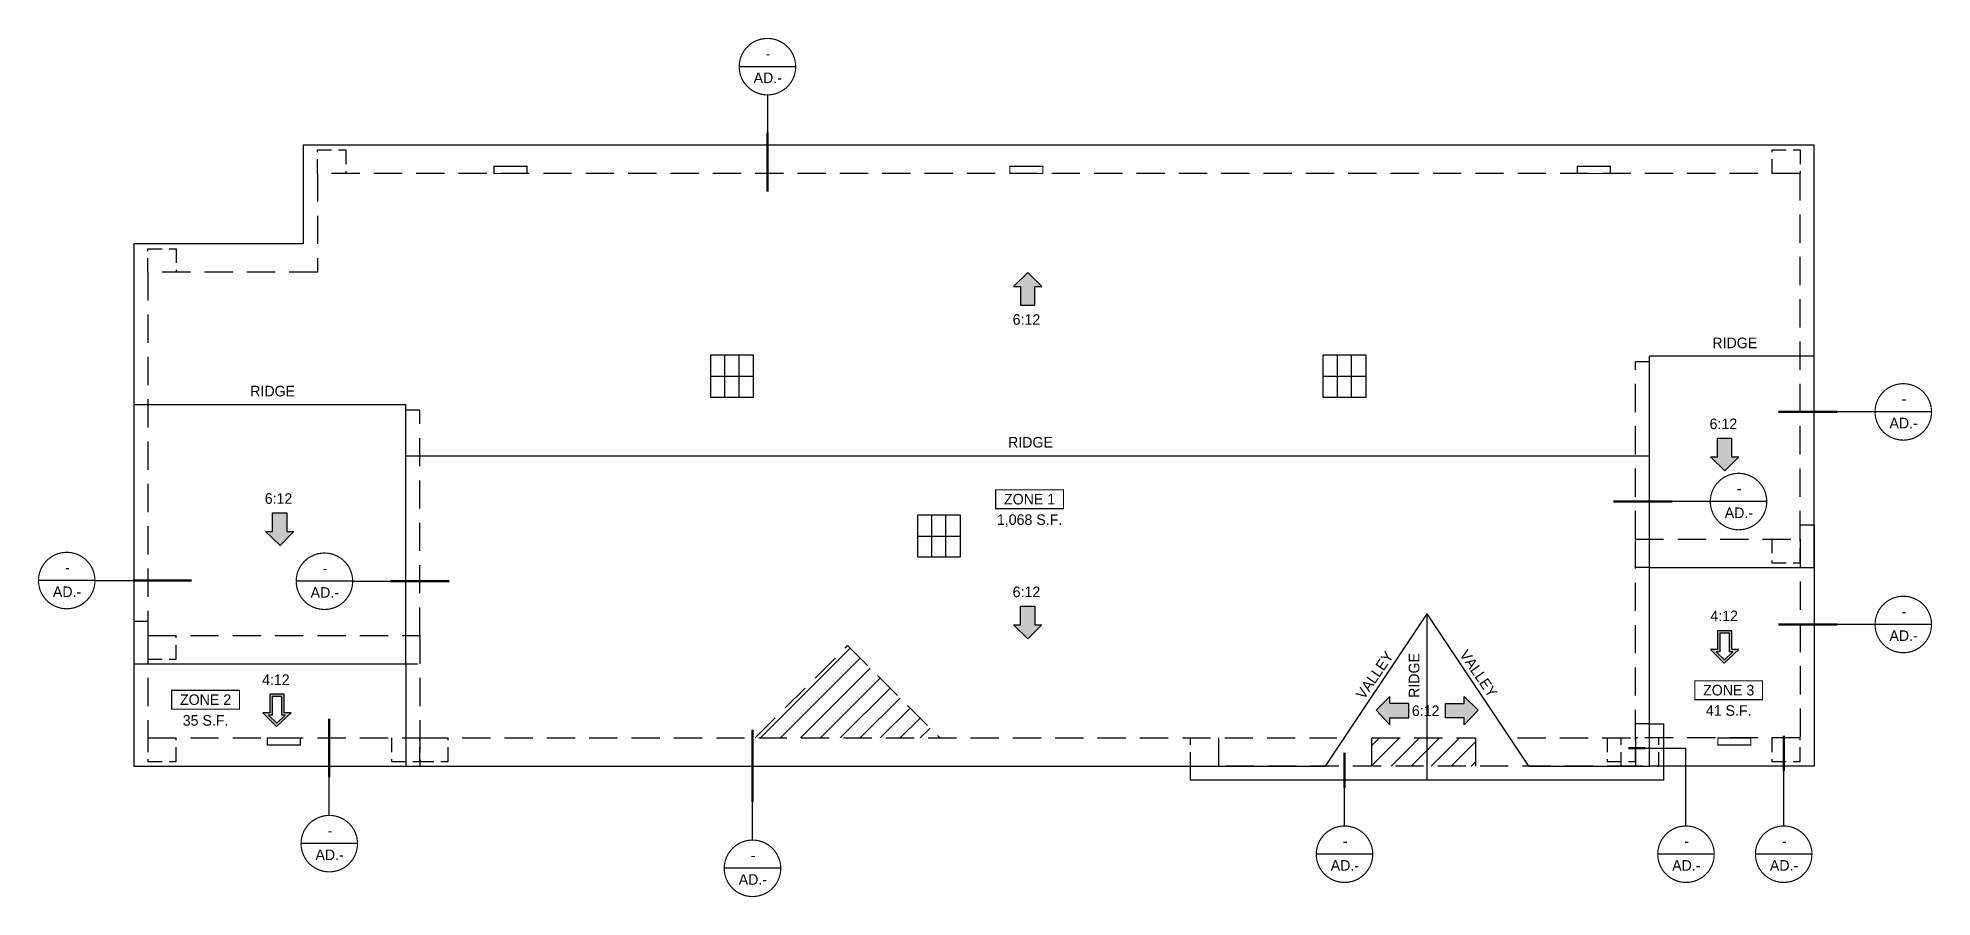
# Model space of a CAD drawing. Extents: x -4845 to 1196, y -1775 to 574.
# Drawn here: x -1377 to -572, y 209 to 574 of the extents above; entities that cross this region are included whole.
import ezdxf

# ---------------------------------------------------------------- set-up
doc = ezdxf.new("R2010")
doc.units = 0
doc.header["$LTSCALE"] = 48
doc.header["$MEASUREMENT"] = 0
doc.linetypes.add('HIDDEN', pattern=[0.375, 0.25, -0.125])
doc.linetypes.add('HIDDEN2', pattern=[0.1875, 0.125, -0.0625])
for name, color, linetype in [('A-HATCH', 40, 'CONTINUOUS'), ('A-RF CORBELS', 7, 'HIDDEN2'), ('A-RF-BLDG', 42, 'HIDDEN'), ('A-RF-ROOF', 242, 'CONTINUOUS'), ('A-SYM', 2, 'CONTINUOUS'), ('A-SYM-TEXT', 3, 'CONTINUOUS'), ('A-SYMTEXT', 2, 'CONTINUOUS'), ('A-TEXT', 3, 'CONTINUOUS')]:
    doc.layers.add(name, color=color, linetype=linetype)
doc.styles.get("Standard").update_dxf_attribs({"font": 'ERASMD.TTF', "height": 4.5})

msp = doc.modelspace()

# ---------------------------------------------------------------- texts
at = {"layer": 'A-SYM-TEXT', "char_height": 4.5, "attachment_point": 5}
for s, insert, width in [('-', (-1067.07001, 567.76081), 10.8292457), ('AD.-', (-1067.20379, 557.47122), 10.8292457), ('-', (-584.46123, 420.98264), 10.8292457), ('AD.-', (-584.59501, 410.69305), 10.8292457), ('ZONE 1', (-955.95612, 378.3215), 28.7998652), ('-', (-654.46123, 382.86202), 10.8292457), ('1,068 S.F.', (-955.95612, 369.22792), 28.7998652), ('AD.-', (-654.59501, 372.57243), 10.8292457), ('-', (-1364.79628, 349.27843), 10.8292457), ('-', (-1255.29628, 348.97854), 10.8292457), ('AD.-', (-1364.93006, 338.98884), 10.8292457), ('AD.-', (-1255.43006, 338.68895), 10.8292457), ('-', (-584.46123, 330.60357), 10.8292457), ('AD.-', (-584.59501, 320.31398), 10.8292457), ('ZONE 3', (-658.93147, 297.10819), 28.7998652), ('ZONE 2', (-1306.07989, 293.08772), 28.7998652), ('41 S.F.', (-658.93147, 288.46524), 28.7998652), ('35 S.F.', (-1306.07989, 284.24328), 28.7998652), ('-', (-1253.23674, 237.42821), 10.8292457), ('AD.-', (-1253.37052, 227.13862), 10.8292457), ('-', (-1073.41915, 226.92821), 10.8292457), ('-', (-821.88239, 232.92821), 10.8292457), ('-', (-676.78376, 232.92821), 10.8292457), ('-', (-635.26861, 232.92821), 10.8292457), ('AD.-', (-1073.55293, 216.63862), 10.8292457), ('AD.-', (-822.01618, 222.63862), 10.8292457), ('AD.-', (-676.91754, 222.63862), 10.8292457), ('AD.-', (-635.40239, 222.63862), 10.8292457)]:
    msp.add_mtext(s, dxfattribs=dict(at, insert=insert, width=width))
at = {"layer": 'A-TEXT'}
for s, p in [('6:12', (-963.15281, 452.48584)), ('RIDGE', (-665.86681, 442.54715)), ('RIDGE', (-1287.11681, 422.04715)), ('6:12', (-667.03499, 408.12224)), ('RIDGE', (-965.11681, 400.29715)), ('6:12', (-1280.92875, 376.37019)), ('6:12', (-963.15281, 336.6931)), ('4:12', (-666.70313, 326.48201)), ('4:12', (-1282.0674, 299.33993)), ('6:12', (-793.52101, 286.14014))]:
    msp.add_text(s, height=4.5, dxfattribs=at).set_placement(p)
for s, rotation, p in [('VALLEY', 55.60565344, (-813.92004, 292.87138)), ('VALLEY', 304.39434656, (-773.52284, 312.34901)), ('RIDGE', 90, (-790.35742, 293.84934))]:
    msp.add_text(s, height=4.5, rotation=rotation, dxfattribs=at).set_placement(p)

# ---------------------------------------------------------------- blocks, each defined once
blk = doc.blocks.new('ROOF ARROW 1')
at = {"layer": 'A-SYM-TEXT'}
h = blk.add_hatch(color=7, dxfattribs=at)
h.paths.add_polyline_path([(-8, 3), (-8, 6), (-13.84, 0.16), (-8, -6), (-8, -3), (0, -3), (0, 3)])
h.paths.add_polyline_path([(-1, 2), (-1, -2), (-9, -2), (-9, -3.49), (-12.45, 0.14), (-9, 3.59), (-9, 2)], flags=16)
at = {"layer": 'A-SYM-TEXT', "color": 7}
blk.add_lwpolyline([(-13.84, 0.16), (-8, -6), (-8, -3), (0, -3), (0, 3), (-8, 3), (-8, 6), (-13.84, 0.16)], dxfattribs=at)
blk.add_lwpolyline([(-12.45, 0.14), (-9, -3.49), (-9, -2), (-1, -2), (-1, 2), (-9, 2), (-9, 3.59)], close=True, dxfattribs=at)

# ---------------------------------------------------------------- hatches: boundary and pattern name
at = {"layer": 'A-HATCH'}
h = msp.add_hatch(dxfattribs=at)
h.set_pattern_fill('ANSI31,_O', color=256, scale=48)
h.set_pattern_definition([(45, (-9e-13, 1152), (-4.24264, 4.24264), [])])
h.paths.add_polyline_path([(-1033.29719, 316.08211), (-1072.53983, 276.83947), (-994.05455, 276.83947)])
h = msp.add_hatch(dxfattribs=at)
h.set_pattern_fill('ANSI31,_O', color=256, scale=48)
h.set_pattern_definition([(45, (0, 1152), (-4.24264, 4.24264), [])])
h.paths.add_polyline_path([(-787.05455, 264.83947), (-787.05455, 276.83947), (-810.55455, 276.83947), (-810.55455, 264.83947)])
h.paths.add_polyline_path([(-766.55455, 264.83947), (-766.55455, 276.83947), (-787.05455, 276.83947), (-787.05455, 264.83947)])
at = {"layer": 'A-SYM-TEXT'}
for points in [[(-956.64907, 474.65957), (-962.80455, 468.81505), (-959.80455, 468.81505), (-959.80455, 460.81505), (-956.80455, 460.81505), (-953.80455, 460.81505), (-953.80455, 468.81505), (-950.80455, 468.81505)], [(-660.53124, 390.4485), (-666.68673, 396.29302), (-663.68673, 396.29302), (-663.68673, 404.29302), (-660.68673, 404.29302), (-657.68673, 404.29302), (-657.68673, 396.29302), (-654.68673, 396.29302)], [(-1274.425, 358.69645), (-1280.58049, 364.54097), (-1277.58049, 364.54097), (-1277.58049, 372.54097), (-1274.58049, 372.54097), (-1271.58049, 372.54097), (-1271.58049, 364.54097), (-1268.58049, 364.54097)], [(-956.64907, 319.01936), (-962.80455, 324.86388), (-959.80455, 324.86388), (-959.80455, 332.86388), (-956.80455, 332.86388), (-953.80455, 332.86388), (-953.80455, 324.86388), (-950.80455, 324.86388)], [(-808.67663, 288.58053), (-802.83211, 282.42505), (-802.83211, 285.42505), (-794.83211, 285.42505), (-794.83211, 288.42505), (-794.83211, 291.42505), (-802.83211, 291.42505), (-802.83211, 294.42505)], [(-765.43247, 288.58053), (-771.27699, 282.42505), (-771.27699, 285.42505), (-779.27699, 285.42505), (-779.27699, 288.42505), (-779.27699, 291.42505), (-771.27699, 291.42505), (-771.27699, 294.42505)]]:
    msp.add_hatch(color=7, dxfattribs=at).paths.add_polyline_path(points)

# ---------------------------------------------------------------- linework, layer by layer
at = {"layer": 'A-RF CORBELS'}
for points in [[(-1258.55455, 516.83947), (-1258.55455, 526.83947), (-1246.55455, 526.83947), (-1246.55455, 516.83947)], [(-640.50168, 516.83947), (-640.50168, 526.83947), (-628.50168, 526.83947), (-628.50168, 516.83947)], [(-1330.55455, 474.83947), (-1330.55455, 484.83947), (-1318.55455, 484.83947), (-1318.55455, 474.83947)], [(-640.55455, 361.33947), (-640.55455, 351.33947), (-628.55455, 351.33947), (-628.55455, 361.33947)], [(-1330.55455, 320.33947), (-1330.55455, 310.33947), (-1318.55455, 310.33947), (-1318.55455, 320.33947)], [(-1330.55455, 276.83947), (-1330.55455, 266.83947), (-1318.55455, 266.83947), (-1318.55455, 276.83947)], [(-1227.05455, 276.83947), (-1227.05455, 266.83947), (-1215.05455, 266.83947), (-1215.05455, 276.83947)], [(-1215.05455, 276.83947), (-1215.05455, 266.83947), (-1203.05455, 266.83947), (-1203.05455, 276.83947)], [(-710.55455, 276.83947), (-710.55455, 266.83947), (-698.55455, 266.83947), (-698.55455, 276.83947)], [(-698.55455, 264.83947), (-688.55455, 264.83947), (-688.55455, 276.83947), (-698.55455, 276.83947)], [(-640.55455, 276.83947), (-640.55455, 266.83947), (-628.55455, 266.83947), (-628.55455, 276.83947)]]:
    msp.add_lwpolyline(points, dxfattribs=at)
at = {"layer": 'A-RF-BLDG'}
for p, q in [((-698.55455, 361.33947), (-698.55455, 436.93822)), ((-698.55455, 436.93822), (-692.55455, 436.93822)), ((-1215.05455, 416.17654), (-1221.05455, 416.17654)), ((-1215.05455, 320.33947), (-1215.05455, 416.17654))]:
    msp.add_line(p, q, dxfattribs=at)
for points in [[(-628.55455, 516.83947), (-1258.55455, 516.83947), (-1258.55455, 474.83947), (-1330.55455, 474.83947), (-1330.55455, 320.33947), (-1215.05455, 320.33947), (-1215.05455, 276.83947), (-825.36016, 276.83947)], [(-748.66608, 276.83947), (-698.55455, 276.83947), (-698.55455, 361.33947), (-628.55455, 361.33947), (-628.55455, 516.83947)], [(-628.55455, 361.33947), (-628.55455, 276.83947), (-698.55455, 276.83947)], [(-1330.55455, 320.33947), (-1330.55455, 276.83947), (-1215.05455, 276.83947)], [(-1072.53983, 276.83947), (-1033.29719, 316.08211), (-994.05455, 276.83947)], [(-698.55455, 276.83947), (-698.55455, 264.83947), (-875.55455, 264.83947), (-875.55455, 276.83947)], [(-810.55455, 264.83947), (-810.55455, 276.83947), (-766.55455, 276.83947), (-766.55455, 264.83947)]]:
    msp.add_lwpolyline(points, dxfattribs=at)
at = {"layer": 'A-RF-ROOF'}
for p, q in [((-622.55455, 439.08947), (-692.55455, 439.08947)), ((-692.55455, 264.83947), (-692.55455, 439.08947)), ((-1336.55455, 418.58947), (-1221.05455, 418.58947)), ((-1221.05455, 308.33947), (-1221.05455, 418.58947)), ((-1221.05455, 396.83947), (-692.55455, 396.83947)), ((-622.55455, 367.33947), (-628.55455, 367.33947)), ((-830.25837, 264.83947), (-787.05455, 329.65197)), ((-787.05455, 258.83947), (-787.05455, 329.65197)), ((-743.85073, 264.83947), (-787.05455, 329.65197)), ((-692.55455, 282.83947), (-698.55455, 282.83947))]:
    msp.add_line(p, q, dxfattribs=at)
at = {"layer": 'A-RF-ROOF', "linetype": 'HIDDEN2'}
for p, q in [((-692.55455, 349.33947), (-698.55455, 349.33947)), ((-1221.05455, 308.33947), (-1216.05455, 308.33947)), ((-1215.05455, 276.83947), (-1215.05455, 264.83947)), ((-887.55455, 264.83947), (-887.55455, 276.83947)), ((-704.55455, 264.83947), (-704.55455, 276.83947)), ((-686.55455, 264.83947), (-704.55455, 264.83947))]:
    msp.add_line(p, q, dxfattribs=at)
at = {"layer": 'A-RF-ROOF', "color": 2}
msp.add_line((-1330.55455, 326.33947), (-1336.55455, 326.33947), dxfattribs=at)
at = {"layer": 'A-RF-ROOF'}
for points in [[(-743.85073, 264.83947), (-692.55455, 264.83947), (-692.55455, 349.33947), (-622.55455, 349.33947), (-622.55455, 528.83947), (-1264.55455, 528.83947), (-1264.55455, 486.83947), (-1336.55455, 486.83947), (-1336.55455, 308.33947), (-1221.05455, 308.33947), (-1221.05455, 264.83947), (-830.25837, 264.83947)], [(-743.85073, 264.83947), (-692.55455, 264.83947), (-692.55455, 349.33947), (-622.55455, 349.33947), (-622.55455, 528.83947), (-1264.55455, 528.83947), (-1264.55455, 486.83947), (-1336.55455, 486.83947), (-1336.55455, 308.33947), (-1221.05455, 308.33947), (-1221.05455, 264.83947), (-830.25837, 264.83947)], [(-622.55455, 367.33947), (-622.55455, 367.33947), (-622.55455, 264.83947), (-686.55455, 264.83947)], [(-1336.55455, 308.33947), (-1336.55455, 264.83947), (-1221.05455, 264.83947)], [(-692.55455, 282.83947), (-686.55455, 282.83947), (-686.55455, 258.83947), (-887.55455, 258.83947), (-887.55455, 264.83947)]]:
    msp.add_lwpolyline(points, dxfattribs=at)
at = {"layer": 'A-SYM', "linetype": 'Continuous'}
for p, q in [((-1085.41135, 421.64394), (-1085.41135, 439.64394)), ((-1079.41135, 421.64394), (-1079.41135, 439.64394)), ((-825.16597, 421.64394), (-825.16597, 439.64394)), ((-819.16597, 421.64394), (-819.16597, 439.64394)), ((-1091.41135, 430.64394), (-1073.41135, 430.64394)), ((-831.16597, 430.64394), (-813.16597, 430.64394)), ((-997.49062, 353.68371), (-997.49062, 371.68371)), ((-991.49062, 353.68371), (-991.49062, 371.68371)), ((-1003.49062, 362.68371), (-985.49062, 362.68371))]:
    msp.add_line(p, q, dxfattribs=at)
at = {"layer": 'A-SYM', "const_width": 0.5}
for points in [[(-1183.5078, 516.83947), (-1183.5078, 519.83947), (-1169.5078, 519.83947), (-1169.5078, 516.83947)], [(-964.33886, 516.83947), (-964.33886, 519.83947), (-950.33886, 519.83947), (-950.33886, 516.83947)], [(-723.21103, 516.83947), (-723.21103, 519.83947), (-709.21103, 519.83947), (-709.21103, 516.83947)], [(-970.35605, 374.3215), (-970.35605, 382.3215), (-941.55619, 382.3215), (-941.55619, 374.3215)], [(-673.33141, 293.10819), (-673.33141, 301.10819), (-644.53154, 301.10819), (-644.53154, 293.10819)], [(-1320.47982, 289.08772), (-1320.47982, 297.08772), (-1291.67996, 297.08772), (-1291.67996, 289.08772)], [(-1279.80455, 273.83947), (-1279.80455, 276.83947), (-1265.80455, 276.83947), (-1265.80455, 273.83947)], [(-663.51278, 273.83947), (-663.51278, 276.83947), (-649.51278, 276.83947), (-649.51278, 273.83947)]]:
    msp.add_lwpolyline(points, close=True, dxfattribs=at)
at = {"layer": 'A-SYM', "linetype": 'Continuous'}
for points in [[(-1091.41135, 439.64394), (-1073.41135, 439.64394), (-1073.41135, 421.64394), (-1091.41135, 421.64394)], [(-831.16597, 439.64394), (-813.16597, 439.64394), (-813.16597, 421.64394), (-831.16597, 421.64394)], [(-1003.49062, 371.68371), (-985.49062, 371.68371), (-985.49062, 353.68371), (-1003.49062, 353.68371)]]:
    msp.add_lwpolyline(points, close=True, dxfattribs=at)
at = {"layer": 'A-SYM-TEXT', "color": 7}
for points in [[(-956.64907, 474.65957), (-962.80455, 468.81505), (-959.80455, 468.81505), (-959.80455, 460.81505), (-953.80455, 460.81505), (-953.80455, 468.81505), (-950.80455, 468.81505), (-956.64907, 474.65957)], [(-660.53124, 390.4485), (-666.68673, 396.29302), (-663.68673, 396.29302), (-663.68673, 404.29302), (-657.68673, 404.29302), (-657.68673, 396.29302), (-654.68673, 396.29302), (-660.53124, 390.4485)], [(-1274.425, 358.69645), (-1280.58049, 364.54097), (-1277.58049, 364.54097), (-1277.58049, 372.54097), (-1271.58049, 372.54097), (-1271.58049, 364.54097), (-1268.58049, 364.54097), (-1274.425, 358.69645)], [(-956.64907, 319.01936), (-962.80455, 324.86388), (-959.80455, 324.86388), (-959.80455, 332.86388), (-953.80455, 332.86388), (-953.80455, 324.86388), (-950.80455, 324.86388), (-956.64907, 319.01936)], [(-808.67663, 288.58053), (-802.83211, 282.42505), (-802.83211, 285.42505), (-794.83211, 285.42505), (-794.83211, 291.42505), (-802.83211, 291.42505), (-802.83211, 294.42505), (-808.67663, 288.58053)], [(-765.43247, 288.58053), (-771.27699, 282.42505), (-771.27699, 285.42505), (-779.27699, 285.42505), (-779.27699, 291.42505), (-771.27699, 291.42505), (-771.27699, 294.42505), (-765.43247, 288.58053)]]:
    msp.add_lwpolyline(points, dxfattribs=at)
at = {"layer": 'A-SYMTEXT'}
for p, q in [((-1055.36001, 562.2283), (-1079.35213, 562.2283)), ((-1067.35213, 550.2283), (-1067.35213, 534.09977)), ((-596.74335, 415.45013), (-612.87188, 415.45013)), ((-572.75123, 415.45013), (-596.74335, 415.45013)), ((-666.74335, 377.32951), (-682.87188, 377.32951)), ((-642.75123, 377.32951), (-666.74335, 377.32951)), ((-1353.08628, 343.74592), (-1377.0784, 343.74592)), ((-1353.08628, 343.74592), (-1336.95775, 343.74592)), ((-1243.58628, 343.44603), (-1267.5784, 343.44603)), ((-1243.58628, 343.44603), (-1227.45775, 343.44603)), ((-596.74335, 325.07106), (-612.87188, 325.07106)), ((-572.75123, 325.07106), (-596.74335, 325.07106)), ((-694.54789, 272.49953), (-677.06704, 272.49953)), ((-677.06704, 239.39849), (-677.06704, 272.49953)), ((-1253.52002, 243.89849), (-1253.52002, 260.02702)), ((-635.55188, 239.39849), (-635.55188, 262.73059)), ((-1073.70242, 233.39849), (-1073.70242, 249.52702)), ((-822.16567, 239.39849), (-822.16567, 255.52702)), ((-1241.52674, 231.8957), (-1265.51886, 231.8957)), ((-810.1724, 227.3957), (-834.16451, 227.3957)), ((-665.07376, 227.3957), (-689.06588, 227.3957)), ((-623.55861, 227.3957), (-647.55073, 227.3957)), ((-1061.70915, 221.3957), (-1085.70127, 221.3957))]:
    msp.add_line(p, q, dxfattribs=at)
at = {"layer": 'A-SYMTEXT', "color": 1, "const_width": 0.5}
for points in [[(-1079.3503, 562.01887, 229.18166361), (-1079.35213, 562.2283)], [(-596.74153, 415.2407, 229.18166361), (-596.74335, 415.45013)], [(-666.74153, 377.12008, 229.18166361), (-666.74335, 377.32951)], [(-1377.07657, 343.53649, 229.18166361), (-1377.0784, 343.74592)], [(-1267.57657, 343.23661, 229.18166361), (-1267.5784, 343.44603)], [(-596.74153, 324.86163, 229.18166361), (-596.74335, 325.07106)], [(-1265.51704, 231.68627, 229.18166361), (-1265.51886, 231.8957)], [(-1085.69944, 221.18627, 229.18166361), (-1085.70127, 221.3957)], [(-834.16269, 227.18627, 229.18166361), (-834.16451, 227.3957)], [(-689.06405, 227.18627, 229.18166361), (-689.06588, 227.3957)], [(-647.5489, 227.18627, 229.18166361), (-647.55073, 227.3957)]]:
    msp.add_lwpolyline(points, format="xyb", dxfattribs=at)
at = {"layer": 'A-SYMTEXT', "const_width": 1}
for points in [[(-1067.35213, 534.09977), (-1067.35213, 509.08068)], [(-612.87188, 415.45013), (-637.89097, 415.45013)], [(-682.87188, 377.32951), (-707.89097, 377.32951)], [(-1336.95775, 343.74592), (-1311.93866, 343.74592)], [(-1227.45775, 343.44603), (-1202.43866, 343.44603)], [(-612.87188, 325.07106), (-637.89097, 325.07106)], [(-1253.52002, 260.02702), (-1253.52002, 285.04611)], [(-1073.70242, 249.52702), (-1073.70242, 280.35378)], [(-635.55188, 262.73059), (-635.55188, 277.72816)], [(-822.16567, 255.52702), (-822.16567, 270.52459)], [(-694.54789, 272.49953), (-701.623, 272.49953)]]:
    msp.add_lwpolyline(points, dxfattribs=at)

# ---------------------------------------------------------------- block references
at = {"layer": 'A-SYM-TEXT', "rotation": 90}
for p in [(-660.62516, 322.43127), (-1275.71914, 295.51072)]:
    msp.add_blockref('ROOF ARROW 1', p, dxfattribs=at)

msp.set_redraw_order([(e.dxf.handle, doc.entitydb.next_handle()) for e in msp.query("TEXT MTEXT ATTDEF DIMENSION ARC_DIMENSION")])  # texts and dimensions are drawn at this point

doc.saveas('drawing.dxf')
